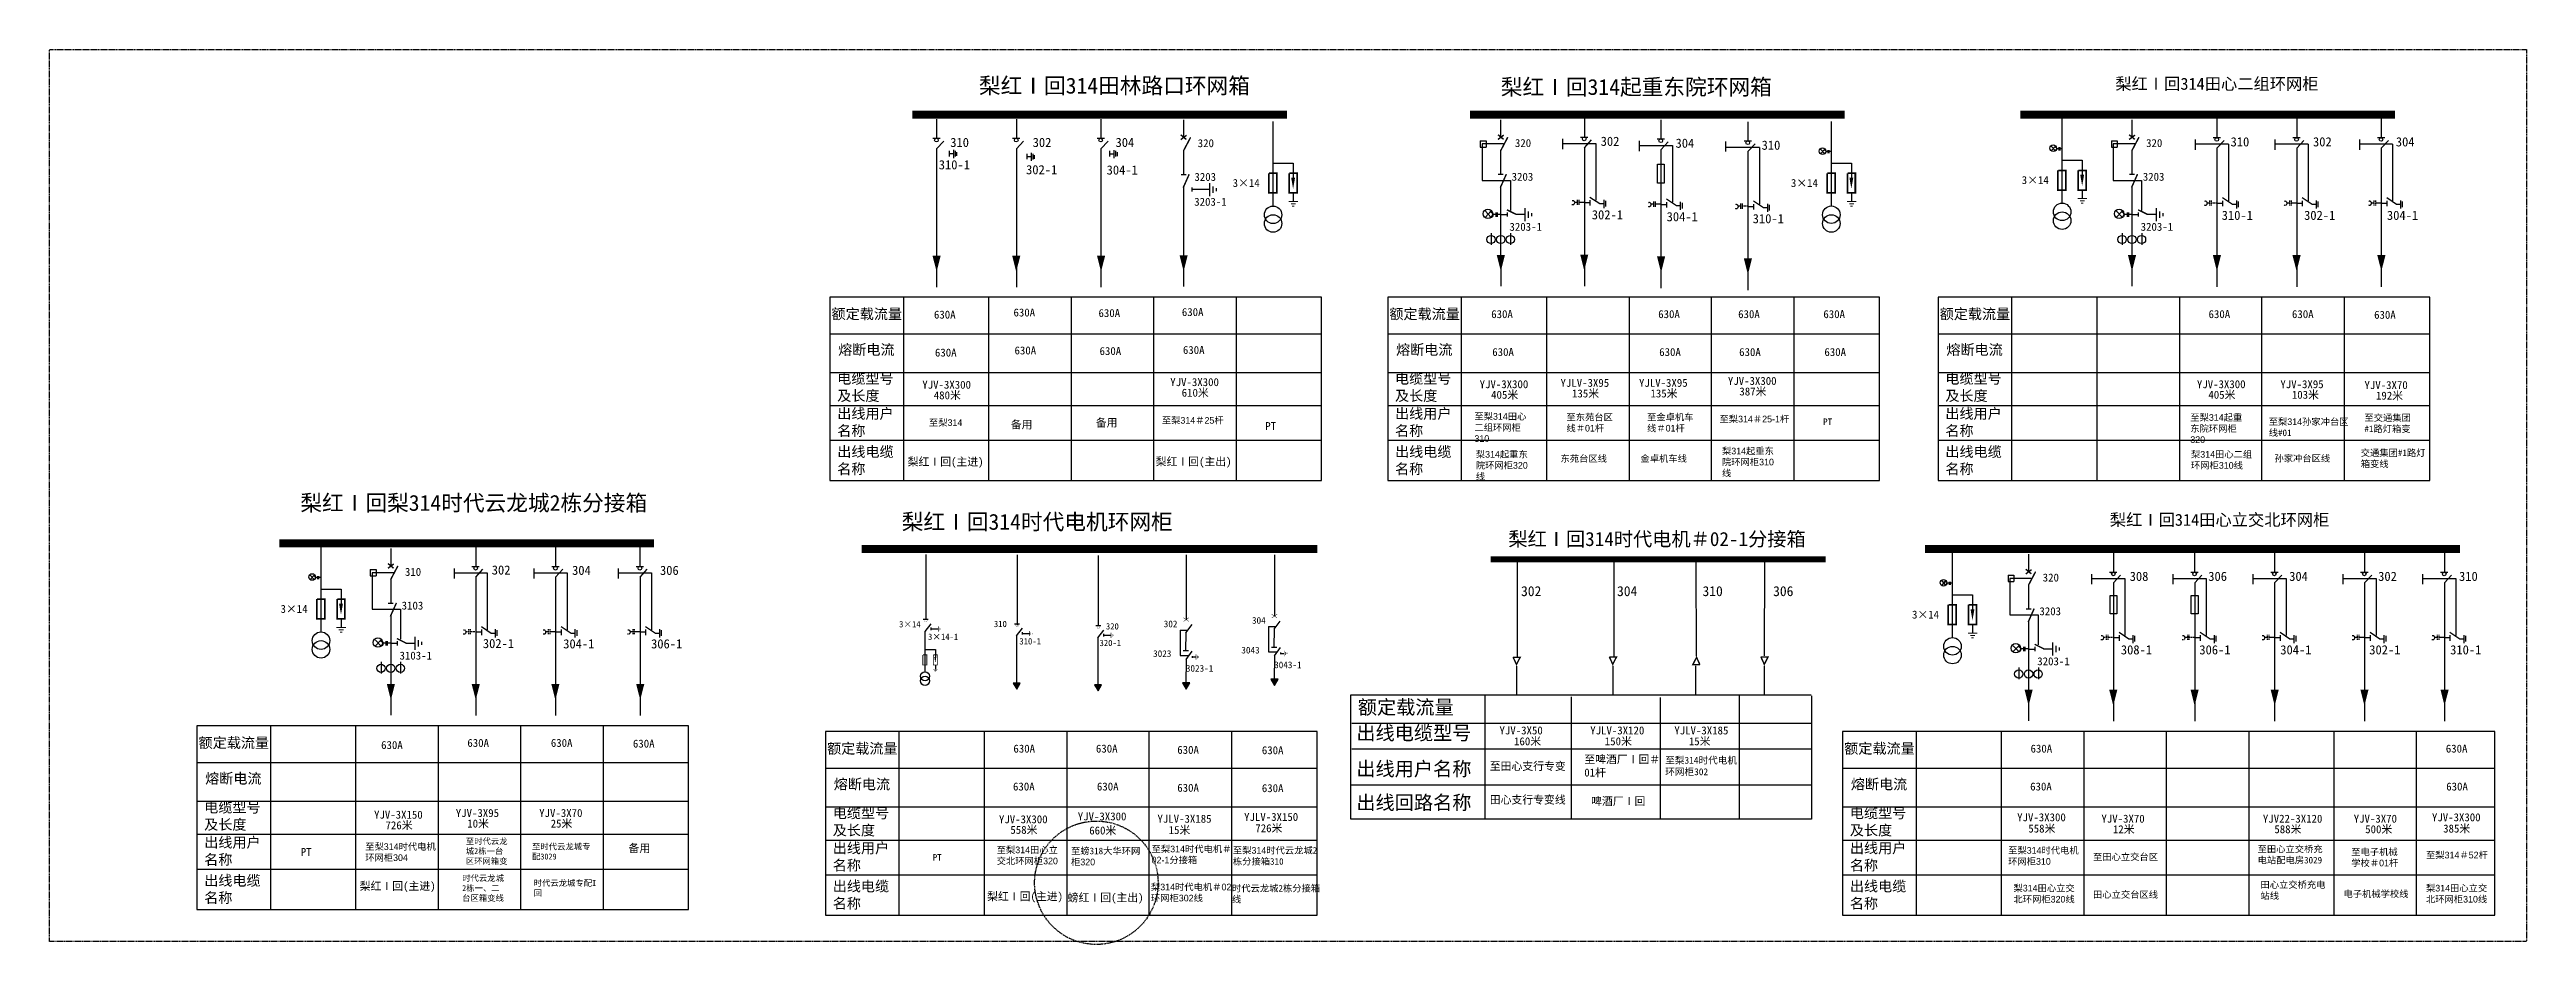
# Model space of a CAD drawing. Extents: x -1762 to -1139, y -1748 to -1523.
import ezdxf

# ---------------------------------------------------------------- set-up
doc = ezdxf.new("R2010")
doc.units = 0
doc.header["$LTSCALE"] = 0.774411
for name, pattern in [('CENTER', [50.8, 31.75, -6.35, 6.35, -6.35]), ('DASHED', [0.45, 0.3, -0.15]), ('HIDDEN', [0.375, 0.25, -0.125])]:
    doc.linetypes.add(name, pattern=pattern)
doc.layers.get('0').update_dxf_attribs({"linetype": 'CONTINUOUS'})
for name, color, linetype in [('1', 7, 'CONTINUOUS'), ('2', 7, 'CONTINUOUS'), ('F11', 7, 'CONTINUOUS')]:
    doc.layers.add(name, color=color, linetype=linetype)
doc.styles.add('HZ', font='')
doc.styles.get("Standard").update_dxf_attribs({"font": '', "height": 2.5})
doc.styles.add('STYLE1', font='txt.shx', dxfattribs={"height": 2.6})
doc.styles.add('字体', font='', dxfattribs={"height": 2.5})
doc.styles.get('HZ').set_extended_font_data('SimSun')
doc.styles.get('Standard').set_extended_font_data('SimSun')
doc.styles.get('字体').set_extended_font_data('楷体_GB2312')

msp = doc.modelspace()

# ---------------------------------------------------------------- texts
at = {"style": 'HZ'}
for s, height, p in [('梨红Ⅰ回314田心二组环网柜', 3, (-1242.41, -1532.76)), ('梨红Ⅰ回314时代电机＃02-1分接箱', 3.5392, (-1395.1, -1647.57)), ('梨红Ⅰ回314田心立交北环网柜', 3, (-1243.8, -1642.47)), ('额定载流量', 3.539, (-1432.99, -1689.89)), ('出线电缆型号', 3.539, (-1433.36, -1696.37)), ('出线用户名称', 3.539, (-1433.36, -1705.4)), ('出线回路名称', 3.539, (-1433.36, -1713.89))]:
    msp.add_text(s, height=height, dxfattribs=at).set_placement(p)
for s, p in [('320', (-1473.26, -1547.21)), ('320', (-1393.46, -1547.17)), ('320', (-1234.67, -1547.17)), ('3203', (-1474.09, -1555.69)), ('3×14', (-1464.47, -1557.22)), ('3203', (-1394.29, -1555.66)), ('3×14', (-1324.03, -1557.22)), ('3×14', (-1265.96, -1556.49)), ('3203', (-1235.5, -1555.66)), ('3203-1', (-1474.14, -1561.95)), ('3203-1', (-1394.83, -1568.25)), ('3203-1', (-1236.04, -1568.25)), ('630A', (-1539.62, -1590.34)), ('630A', (-1519.61, -1589.81)), ('630A', (-1498.22, -1589.95)), ('630A', (-1477.25, -1589.7)), ('630A', (-1399.42, -1590.22)), ('630A', (-1357.41, -1590.22)), ('630A', (-1337.3, -1590.22)), ('630A', (-1315.86, -1590.22)), ('630A', (-1218.96, -1590.22)), ('630A', (-1197.97, -1590.22)), ('630A', (-1177.31, -1590.39)), ('630A', (-1539.37, -1599.89)), ('630A', (-1519.35, -1599.36)), ('630A', (-1497.96, -1599.5)), ('630A', (-1476.99, -1599.24)), ('630A', (-1399.16, -1599.76)), ('630A', (-1357.16, -1599.76)), ('630A', (-1337.05, -1599.76)), ('630A', (-1315.6, -1599.76)), ('YJV-3X300', (-1542.55, -1607.98)), ('YJV-3X300', (-1480.17, -1607.33)), ('YJV-3X300', (-1402.34, -1607.85)), ('YJLV-3X95', (-1381.99, -1607.51)), ('YJLV-3X95', (-1362.25, -1607.51)), ('YJV-3X300', (-1339.88, -1607.02)), ('387米', (-1336.99, -1609.68)), ('YJV-3X300', (-1221.89, -1607.85)), ('YJV-3X95', (-1200.89, -1607.85)), ('YJV-3X70', (-1179.73, -1608.07)), ('480米', (-1539.66, -1610.64)), ('610米', (-1477.29, -1609.99)), ('405米', (-1399.45, -1610.51)), ('135米', (-1379.1, -1610.18)), ('135米', (-1359.36, -1610.18)), ('405米', (-1219, -1610.51)), ('103米', (-1198, -1610.51)), ('192米', (-1176.84, -1610.73)), ('备用', (-1520.3, -1618.02)), ('备用', (-1498.9, -1617.53)), ('PT', (-1456.27, -1618.39)), ('梨红Ⅰ回(主进)', (-1546.23, -1627.36)), ('梨红Ⅰ回(主出)', (-1483.84, -1627.32)), ('310', (-1672.71, -1655.07)), ('320', (-1260.68, -1656.5)), ('3×14', (-1704, -1664.39)), ('3103', (-1673.53, -1663.55)), ('3203', (-1261.51, -1664.98)), ('3×14', (-1293.56, -1665.82)), ('3103-1', (-1674.07, -1676.14)), ('3203-1', (-1262.05, -1677.57)), ('YJV-3X50', (-1397.34, -1694.97)), ('YJLV-3X120', (-1374.51, -1694.97)), ('YJLV-3X185', (-1353.36, -1694.97)), ('630A', (-1678.7, -1698.64)), ('630A', (-1657, -1698.11)), ('630A', (-1636, -1698.11)), ('630A', (-1615.35, -1698.28)), ('630A', (-1519.63, -1699.54)), ('630A', (-1519.63, -1699.54)), ('630A', (-1498.87, -1699.54)), ('630A', (-1478.4, -1699.85)), ('630A', (-1457.13, -1699.95)), ('160米', (-1393.68, -1697.7)), ('150米', (-1370.85, -1697.7)), ('15米', (-1349.71, -1697.7)), ('630A', (-1263.74, -1699.54)), ('630A', (-1263.74, -1699.54)), ('630A', (-1159.27, -1699.54)), ('630A', (-1519.73, -1709.08)), ('630A', (-1498.62, -1709.08)), ('630A', (-1263.84, -1709.08)), ('630A', (-1159.16, -1709.08)), ('630A', (-1478.4, -1709.4)), ('630A', (-1457.13, -1709.49)), ('YJV-3X150', (-1680.48, -1716.17)), ('726米', (-1677.59, -1718.83)), ('YJV-3X95', (-1659.92, -1715.74)), ('10米', (-1657.03, -1718.4)), ('YJV-3X70', (-1638.93, -1715.74)), ('25米', (-1636.04, -1718.4)), ('YJV-3X300', (-1523.27, -1717.32)), ('558米', (-1520.39, -1719.98)), ('YJV-3X300', (-1503.44, -1716.59)), ('660米', (-1500.55, -1720.14)), ('YJLV-3X185', (-1483.39, -1717.19)), ('15米', (-1480.57, -1720.03)), ('YJLV-3X150', (-1461.59, -1716.73)), ('726米', (-1458.77, -1719.57)), ('YJV-3X300', (-1267.11, -1716.82)), ('558米', (-1264.3, -1719.66)), ('YJV-3X70', (-1245.91, -1717.17)), ('12米', (-1243.02, -1719.83)), ('YJV22-3X120', (-1205.29, -1717.17)), ('588米', (-1202.4, -1719.83)), ('YJV-3X70', (-1182.44, -1717.17)), ('500米', (-1179.55, -1719.83)), ('YJV-3X300', (-1162.76, -1716.82)), ('385米', (-1159.94, -1719.66)), ('PT', (-1698.92, -1725.55)), ('备用', (-1616.46, -1724.6)), ('梨红Ⅰ回(主进)', (-1684.08, -1734.12)), ('梨红Ⅰ回(主进)', (-1526.24, -1736.72)), ('螃红Ⅰ回(主出)', (-1505.97, -1737.02))]:
    msp.add_text(s, height=2).set_placement(p)
at = {"linetype": 'Continuous'}
for s, p in [('302', (-1391.92, -1660.17)), ('304', (-1367.77, -1660.17)), ('310', (-1346.27, -1660.17)), ('306', (-1328.5, -1660.17))]:
    msp.add_text(s, height=2.5, dxfattribs=at).set_placement(p)
at = {"color": 0}
for s, height, p in [('3×14', 1.594, (-1548.39, -1668.04)), ('3×14-1', 1.594, (-1541.11, -1671.2)), ('310', 1.594, (-1524.53, -1667.97)), ('320', 1.594, (-1496.36, -1668.57)), ('302', 1.69, (-1481.81, -1668.01)), ('304', 1.69, (-1459.61, -1667.13)), ('310-1', 1.594, (-1518.13, -1672.34)), ('320-1', 1.594, (-1497.96, -1672.75)), ('3023', 1.69, (-1484.48, -1675.49)), ('3043', 1.69, (-1462.28, -1674.61)), ('3023-1', 1.69, (-1476.24, -1679.19)), ('3043-1', 1.69, (-1454.03, -1678.31))]:
    msp.add_text(s, height=height, dxfattribs=at).set_placement(p)
at = {"linetype": 'DASHED', "attachment_point": 1, "style": 'STYLE1'}
for s, insert, char_height, width in [('{\\fSimSun|b0|i0|c134|p2;梨红Ⅰ回314田林路口环网箱}', (-1528.3, -1529.73), 4, 136.8559), ('{\\fSimSun|b0|i0|c134|p2;梨红Ⅰ回314起重东院环网箱}', (-1397.01, -1530.06), 4, 136.8559), ('{\\f\uffbfﾬￌﾣﾤ_GB2312|b0|i0|c134|p49;额定载流量}', (-1565.38, -1587.87), 2.6, 28.7366), ('{\\f\uffbfﾬￌﾣﾤ_GB2312|b0|i0|c134|p49;额定载流量}', (-1425.04, -1587.87), 2.6, 28.7366), ('{\\f\uffbfﾬￌﾣﾤ_GB2312|b0|i0|c134|p49;额定载流量}', (-1286.59, -1587.87), 2.6, 28.7366), ('{\\f\uffbfﾬￌﾣﾤ_GB2312|b0|i0|c134|p49;熔断电流}', (-1563.71, -1596.86), 2.6, 28.7366), ('{\\f\uffbfﾬￌﾣﾤ_GB2312|b0|i0|c134|p49;熔断电流}', (-1423.37, -1596.86), 2.6, 28.7366), ('{\\f\uffbfﾬￌﾣﾤ_GB2312|b0|i0|c134|p49;熔断电流}', (-1284.92, -1596.86), 2.6, 28.7366), ('{\\f\uffbfﾬￌﾣﾤ_GB2312|b0|i0|c134|p49;电缆型号及长度}', (-1563.95, -1604.12), 2.6, 14.4991), ('{\\f\uffbfﾬￌﾣﾤ_GB2312|b0|i0|c134|p49;电缆型号及长度}', (-1423.62, -1604.12), 2.6, 14.4991), ('{\\f\uffbfﾬￌﾣﾤ_GB2312|b0|i0|c134|p49;电缆型号及长度}', (-1285.17, -1604.12), 2.6, 14.4991), ('{\\f\uffbfﾬￌﾣﾤ_GB2312|b0|i0|c134|p49;出线用户名称}', (-1563.95, -1612.93), 2.6, 14.4991), ('{\\f\uffbfﾬￌﾣﾤ_GB2312|b0|i0|c134|p49;出线用户名称}', (-1423.62, -1612.93), 2.6, 14.4991), ('{\\f\uffbfﾬￌﾣﾤ_GB2312|b0|i0|c134|p49;至梨314田心二组环网柜310}', (-1403.65, -1614.13), 1.6688, 15.0737), ('{\\f\uffbfﾬￌﾣﾤ_GB2312|b0|i0|c134|p49;出线用户名称}', (-1285.17, -1612.93), 2.6, 14.4991), ('{\\fSimSun|b0|i0|c134|p2;至梨\\f\uffbfﾬￌﾣﾤ_GB2312|b0|i0|c134|p49;314}', (-1540.87, -1615.69), 1.6688, 17.6953), ('{\\f\uffbfﾬￌﾣﾤ_GB2312|b0|i0|c134|p49;至梨314＃25杆}', (-1482.29, -1615.11), 1.6688, 17.6953), ('{\\f\uffbfﾬￌﾣﾤ_GB2312|b0|i0|c134|p49;至东苑台区线＃01杆}', (-1380.5, -1614.31), 1.6688, 12.6924), ('{\\f\uffbfﾬￌﾣﾤ_GB2312|b0|i0|c134|p49;至金卓机车线＃01杆}', (-1360.22, -1614.31), 1.6688, 12.6924), ('{\\f\uffbfﾬￌﾣﾤ_GB2312|b0|i0|c134|p49;至梨314＃25-1杆}', (-1341.99, -1614.79), 1.6688, 17.6953), ('{\\fSimSun|b0|i0|c134|p2;PT}', (-1315.93, -1615.47), 1.6688, 17.6953), ('{\\f\uffbfﾬￌﾣﾤ_GB2312|b0|i0|c134|p49;至梨314起重东院环网柜320}', (-1223.55, -1614.39), 1.6688, 15.2426), ('{\\fSimSun|b0|i0|c134|p2;至梨\\f\uffbfﾬￌﾣﾤ_GB2312|b0|i0|c134|p49;314\\fSimSun|b0|i0|c134|p2;孙家冲台区线#01}', (-1203.82, -1615.46), 1.6688, 20.3514), ('{\\fSimSun|b0|i0|c134|p2;至交通集团\\P#1路灯箱变\\fKaiTi_GB2312|b0|i0|c134|p49;}', (-1179.74, -1614.46), 1.6688, 20.3514), ('{\\f\uffbfﾬￌﾣﾤ_GB2312|b0|i0|c134|p49;出线电缆名称}', (-1563.95, -1622.53), 2.6, 14.4991), ('{\\f\uffbfﾬￌﾣﾤ_GB2312|b0|i0|c134|p49;出线电缆名称}', (-1423.62, -1622.53), 2.6, 14.4991), ('{\\f\uffbfﾬￌﾣﾤ_GB2312|b0|i0|c134|p49;梨314起重东院环网柜320线}', (-1403.3, -1623.66), 1.6688, 14.6647), ('{\\f\uffbfﾬￌﾣﾤ_GB2312|b0|i0|c134|p49;东苑台区线}', (-1381.99, -1624.73), 1.6688, 14.6647), ('{\\f\uffbfﾬￌﾣﾤ_GB2312|b0|i0|c134|p49;金卓机车线}', (-1361.88, -1624.73), 1.6688, 14.6647), ('{\\f\uffbfﾬￌﾣﾤ_GB2312|b0|i0|c134|p49;梨314起重东院环网柜310线}', (-1341.37, -1622.83), 1.6688, 14.6647), ('{\\f\uffbfﾬￌﾣﾤ_GB2312|b0|i0|c134|p49;出线电缆名称}', (-1285.17, -1622.53), 2.6, 14.4991), ('{\\f\uffbfﾬￌﾣﾤ_GB2312|b0|i0|c134|p49;梨314田心二组环网柜310线}', (-1223.38, -1623.66), 1.6688, 15.6913), ('{\\f\uffbfﾬￌﾣﾤ_GB2312|b0|i0|c134|p49;孙家冲台区线}', (-1202.38, -1624.68), 1.6688, 15.6913), ('{\\fSimSun|b0|i0|c134|p2;交通集团#1路灯\\P箱变线}', (-1180.67, -1623.29), 1.6688, 20.3514), ('{\\fSimSun|b0|i0|c134|p2;梨红Ⅰ回314时代电机环网柜}', (-1547.72, -1639.47), 4, 136.8559), ('{\\f\uffbfﾬￌﾣﾤ_GB2312|b0|i0|c134|p49;额定载流量}', (-1724.62, -1695.77), 2.6, 28.7366), ('{\\f\uffbfﾬￌﾣﾤ_GB2312|b0|i0|c134|p49;额定载流量}', (-1566.5, -1697.2), 2.6, 28.7366), ('{\\f\uffbfﾬￌﾣﾤ_GB2312|b0|i0|c134|p49;额定载流量}', (-1310.61, -1697.2), 2.6, 28.7366), ('{\\f\uffbfﾬￌﾣﾤ_GB2312|b0|i0|c134|p49;熔断电流}', (-1722.96, -1704.75), 2.6, 28.7366), ('{\\f\uffbfﾬￌﾣﾤ_GB2312|b0|i0|c134|p49;熔断电流}', (-1564.83, -1706.19), 2.6, 28.7366), ('{\\f\uffbfﾬￌﾣﾤ_GB2312|b0|i0|c134|p49;熔断电流}', (-1308.94, -1706.19), 2.6, 28.7366), ('{\\f\uffbfﾬￌﾣﾤ_GB2312|b0|i0|c134|p49;电缆型号及长度}', (-1723.2, -1712.01), 2.6, 14.4991), ('{\\f\uffbfﾬￌﾣﾤ_GB2312|b0|i0|c134|p49;电缆型号及长度}', (-1565.08, -1713.44), 2.6, 14.4991), ('{\\f\uffbfﾬￌﾣﾤ_GB2312|b0|i0|c134|p49;电缆型号及长度}', (-1309.19, -1713.44), 2.6, 14.4991), ('{\\f\uffbfﾬￌﾣﾤ_GB2312|b0|i0|c134|p49;出线用户名称}', (-1723.2, -1720.83), 2.6, 14.4991), ('{\\fSimSun|b0|i0|c134|p2;至梨\\f\uffbfﾬￌﾣﾤ_GB2312|b0|i0|c134|p49;314\\fSimSun|b0|i0|c134|p2;时代电机环网柜\\f\uffbfﾬￌﾣﾤ_GB2312|b0|i0|c134|p49;304}', (-1682.7, -1722.37), 1.66884, 17.8983), ('{\\f\uffbfﾬￌﾣﾤ_GB2312|b0|i0|c134|p49;出线用户名称}', (-1565.08, -1722.26), 2.6, 14.4991), ('{\\fSimSun|b0|i0|c134|p2;PT}', (-1539.93, -1725.1), 1.6688, 17.6953), ('{\\f\uffbfﾬￌﾣﾤ_GB2312|b0|i0|c134|p49;至梨314田心立交北环网柜320}', (-1523.84, -1723.19), 1.6688, 16.6423), ('{\\fSimSun|b0|i0|c134|p2;至螃318大华环网柜\\f\uffbfﾬￌﾣﾤ_GB2312|b0|i0|c134|p49;320}', (-1505.13, -1723.45), 1.6688, 17.4179), ('{\\f\uffbfﾬￌﾣﾤ_GB2312|b0|i0|c134|p49;至梨314时代电机＃02-1分接箱}', (-1484.86, -1722.97), 1.6688, 22.2944), ('{\\fSimSun|b0|i0|c134|p2;至梨\\f\uffbfﾬￌﾣﾤ_GB2312|b0|i0|c134|p49;314\\fSimSun|b0|i0|c134|p2;时代云龙城2栋分接箱310}', (-1464.41, -1723.31), 1.6688, 22.2944), ('{\\f\uffbfﾬￌﾣﾤ_GB2312|b0|i0|c134|p49;出线用户名称}', (-1309.19, -1722.26), 2.6, 14.4991), ('{\\fSimSun|b0|i0|c134|p2;至梨\\f\uffbfﾬￌﾣﾤ_GB2312|b0|i0|c134|p49;314\\fSimSun|b0|i0|c134|p2;时代电机环网柜\\f\uffbfﾬￌﾣﾤ_GB2312|b0|i0|c134|p49;310}', (-1269.38, -1723.32), 1.66884, 17.8983), ('{\\f\uffbfﾬￌﾣﾤ_GB2312|b0|i0|c134|p49;至田心立交台区}', (-1248.02, -1724.95), 1.6688, 17.6953), ('{\\fSimSun|b0|i0|c134|p2;至\\C7;田心立交桥充电站配电房3029}', (-1206.61, -1722.99), 1.6688, 18.2565), ('{\\f\uffbfﾬￌﾣﾤ_GB2312|b0|i0|c134|p49;至电子机械学校＃01杆}', (-1183.06, -1723.7), 1.6688, 12.8618), ('{\\f\uffbfﾬￌﾣﾤ_GB2312|b0|i0|c134|p49;至梨314＃52杆}', (-1164.25, -1724.5), 1.6688, 17.1686), ('{\\f\uffbfﾬￌﾣﾤ_GB2312|b0|i0|c134|p49;出线电缆名称}', (-1723.2, -1730.43), 2.6, 14.4991), ('{\\f\uffbfﾬￌﾣﾤ_GB2312|b0|i0|c134|p49;出线电缆名称}', (-1565.08, -1731.86), 2.6, 14.4991), ('{\\f\uffbfﾬￌﾣﾤ_GB2312|b0|i0|c134|p49;梨314时代电机＃02环网柜302线}', (-1485.03, -1732.53), 1.6688, 20.5506), ('{\\f\uffbfﾬￌﾣﾤ_GB2312|b0|i0|c134|p49;出线电缆名称}', (-1309.19, -1731.86), 2.6, 14.4991), ('{\\fSimSun|b0|i0|c134|p2;\\C7;田心立交桥充电站线}', (-1205.9, -1731.96), 1.6688, 18.2565), ('{\\fSimSun|b0|i0|c134|p2;时代云龙城2栋分接箱线}', (-1464.63, -1732.85), 1.6688, 22.2944), ('{\\f\uffbfﾬￌﾣﾤ_GB2312|b0|i0|c134|p49;梨314田心立交北环网柜320线}', (-1268.03, -1732.82), 1.6688, 15.7866), ('{\\f\uffbfﾬￌﾣﾤ_GB2312|b0|i0|c134|p49;田心立交台区线}', (-1248.02, -1734.44), 1.6688, 17.6953), ('{\\f\uffbfﾬￌﾣﾤ_GB2312|b0|i0|c134|p49;电子机械学校线}', (-1185.01, -1734.27), 1.6688, 18.6093), ('{\\f\uffbfﾬￌﾣﾤ_GB2312|b0|i0|c134|p49;梨314田心立交北环网柜310线}', (-1164.26, -1732.82), 1.6688, 15.7866)]:
    msp.add_mtext(s, dxfattribs=dict(at, insert=insert, char_height=char_height, width=width))
at = {"attachment_point": 1, "style": '字体'}
for s, insert, char_height, width in [('{\\fSimSun|b0|i0|c134|p2;梨红Ⅰ回梨}314{\\fSimSun|b0|i0|c134|p2;时代云龙城2栋分接箱}', (-1699.02, -1634.71), 4, 99.1621), ('{\\fSimSun|b0|i0|c134|p2;至时代云龙城2栋一台区环网箱变}', (-1657.39, -1721.09), 1.5, 11.2415), ('{\\fSimSun|b0|i0|c134|p2;至时代云龙城专配3029}', (-1640.74, -1722.44), 1.5, 16.5627), ('{\\fSimSun|b0|i0|c134|p2;时代云龙城2栋一、二台区箱变线}', (-1658.31, -1730.39), 1.5, 11.2415), ('{\\fSimSun|b0|i0|c134|p2;时代云龙城专配I回}', (-1640.32, -1731.61), 1.5, 16.5627)]:
    msp.add_mtext(s, dxfattribs=dict(at, insert=insert, char_height=char_height, width=width))
at = {"linetype": 'Continuous', "attachment_point": 1, "style": '字体'}
for s, insert, char_height, width in [('至啤酒厂Ⅰ回＃01杆', (-1376.01, -1700.23), 2, 19.8387), ('{\\fSimSun|b0|i0|c134|p2;至梨}314{\\fSimSun|b0|i0|c134|p2;时代电机环网柜}302', (-1355.64, -1700.62), 1.729, 19.4074), ('至田心支行专变', (-1399.78, -1701.95), 2, 19.8387), ('田心支行专变线', (-1399.78, -1710.4), 2, 19.8387), ('啤酒厂Ⅰ回', (-1374.29, -1710.77), 2, 19.8387)]:
    msp.add_mtext(s, dxfattribs=dict(at, insert=insert, char_height=char_height, width=width))
at = {"layer": 'F11', "lineweight": -3, "char_height": 2.3079, "width": 19.4417, "attachment_point": 1}
for s, insert in [('\\pl2.30793;310', (-1537.83, -1544.86)), ('\\pl2.30793;302', (-1517.09, -1544.86)), ('\\pl2.30793;304', (-1496.25, -1544.86)), ('\\pl2.30793;302', (-1374.19, -1544.57)), ('\\pl2.30793;304', (-1355.36, -1545.05)), ('\\pl2.30793;310', (-1215.73, -1544.71)), ('\\pl2.30793;302', (-1194.99, -1544.71)), ('\\pl2.30793;304', (-1174.15, -1544.71)), ('\\pl2.30793;310-1', (-1540.72, -1550.48)), ('\\pl2.30793;310', (-1333.71, -1545.55)), ('\\pl2.30793;302-1', (-1518.75, -1551.72)), ('\\pl2.30793;304-1', (-1498.49, -1551.79)), ('\\pl2.30793;302-1', (-1376.43, -1563.06)), ('\\pl2.30793;304-1', (-1357.6, -1563.54)), ('\\pl2.30793;310-1', (-1335.95, -1564.04)), ('\\pl2.30793;310-1', (-1217.96, -1563.2)), ('\\pl2.30793;302-1', (-1197.23, -1563.2)), ('\\pl2.30793;304-1', (-1176.39, -1563.2)), ('\\pl2.30793;302', (-1653.17, -1652.45)), ('\\pl2.30793;304', (-1632.96, -1652.53)), ('\\pl2.308;306', (-1610.85, -1652.53)), ('\\pl2.30793;308', (-1241.1, -1654.04)), ('\\pl2.30793;306', (-1221.34, -1654.04)), ('\\pl2.30793;304', (-1200.98, -1654.04)), ('\\pl2.30793;302', (-1178.6, -1654.04)), ('\\pl2.30793;310', (-1158.25, -1654.04)), ('\\pl2.30793;302-1', (-1655.41, -1670.94)), ('\\pl2.30793;304-1', (-1635.2, -1671.02)), ('\\pl2.308;306-1', (-1613.09, -1671.02)), ('\\pl2.30793;308-1', (-1243.33, -1672.53)), ('\\pl2.30793;306-1', (-1223.58, -1672.53)), ('\\pl2.30793;304-1', (-1203.22, -1672.53)), ('\\pl2.30793;302-1', (-1180.84, -1672.53)), ('\\pl2.30793;310-1', (-1160.48, -1672.53))]:
    msp.add_mtext(s, dxfattribs=dict(at, insert=insert))

# ---------------------------------------------------------------- blocks, each defined once
blk = doc.blocks.new('JD')
for points in [[(-2, 0.2), (-2, -0.2), (2, 0.2), (2, -0.2)], [(1, -1.2), (1, -0.8), (-1, -1.2), (-1, -0.8)], [(-0.5, -1.8), (-0.5, -2.2), (0.5, -1.8), (0.5, -2.2)]]:
    blk.add_trace(points)

# ---------------------------------------------------------------- hatches: boundary and pattern name
for color, points in [(0, [(-1518.78, -1683.56), (-1517.9, -1682.04), (-1519.65, -1682.04)]), (7, [(-1476.18, -1683.56), (-1475.25, -1681.95), (-1477.11, -1681.95)]), (7, [(-1453.97, -1682.68), (-1453.04, -1681.07), (-1454.9, -1681.07)]), (0, [(-1498.31, -1684.03), (-1497.44, -1682.51), (-1499.19, -1682.51)])]:
    msp.add_hatch(color=color).paths.add_polyline_path(points)

# ---------------------------------------------------------------- linework, layer by layer
for p, q in [((-1476.85, -1540.36), (-1476.85, -1544.78)), ((-1454.34, -1540.77), (-1454.34, -1562.12)), ((-1397.05, -1540.32), (-1397.05, -1544.74)), ((-1313.89, -1540.76), (-1313.89, -1562.11)), ((-1255.83, -1540.04), (-1255.83, -1561.38)), ((-1238.26, -1540.32), (-1238.26, -1544.74)), ((-1476.85, -1548.06), (-1476.85, -1554.01)), ((-1454.36, -1551.22), (-1449.26, -1551.22)), ((-1449.26, -1551.22), (-1449.26, -1554.95)), ((-1402.17, -1545.58), (-1400.73, -1545.58)), ((-1402.17, -1545.58), (-1402.17, -1547.18)), ((-1402.17, -1547.18), (-1400.73, -1547.18)), ((-1401.71, -1546.41), (-1401.71, -1555.57)), ((-1396.33, -1546.41), (-1401.71, -1546.41)), ((-1400.73, -1545.58), (-1400.73, -1547.18)), ((-1397.05, -1548.02), (-1397.05, -1553.97)), ((-1313.92, -1551.22), (-1308.82, -1551.22)), ((-1308.82, -1551.22), (-1308.82, -1554.94)), ((-1255.85, -1550.49), (-1250.75, -1550.49)), ((-1250.75, -1550.49), (-1250.75, -1554.22)), ((-1243.38, -1545.58), (-1243.38, -1547.18)), ((-1243.38, -1545.58), (-1241.94, -1545.58)), ((-1243.38, -1547.18), (-1241.94, -1547.18)), ((-1237.54, -1546.41), (-1242.92, -1546.41)), ((-1242.92, -1546.41), (-1242.92, -1555.57)), ((-1241.94, -1545.58), (-1241.94, -1547.18)), ((-1238.26, -1548.02), (-1238.26, -1553.97)), ((-1476.85, -1556.98), (-1476.85, -1574.55)), ((-1474.69, -1557.81), (-1470.27, -1557.81)), ((-1401.71, -1555.57), (-1394.61, -1555.57)), ((-1397.05, -1556.94), (-1397.05, -1574.51)), ((-1394.61, -1555.57), (-1394.61, -1563.12)), ((-1242.92, -1555.57), (-1235.82, -1555.57)), ((-1238.26, -1556.94), (-1238.26, -1574.51)), ((-1235.82, -1555.57), (-1235.82, -1563.12)), ((-1449.26, -1558.87), (-1449.26, -1560.79)), ((-1308.82, -1558.86), (-1308.82, -1560.78)), ((-1250.75, -1558.13), (-1250.75, -1560.06)), ((-1399.44, -1568.85), (-1399.44, -1571.77)), ((-1397.05, -1564.15), (-1395.39, -1564.15)), ((-1394.56, -1568.85), (-1394.56, -1571.77)), ((-1393.22, -1564.11), (-1390.96, -1564.11)), ((-1240.65, -1568.85), (-1240.65, -1571.77)), ((-1238.26, -1564.15), (-1236.6, -1564.15)), ((-1235.77, -1568.85), (-1235.77, -1571.77)), ((-1234.43, -1564.11), (-1232.17, -1564.11)), ((-1476.84, -1576.9), (-1476.84, -1582.25)), ((-1397.04, -1576.87), (-1397.04, -1582.21)), ((-1238.25, -1576.87), (-1238.25, -1582.21)), ((-1693.86, -1647.93), (-1693.86, -1669.28)), ((-1676.29, -1648.21), (-1676.29, -1652.64)), ((-1541.65, -1649.7), (-1541.65, -1665.99)), ((-1518.7, -1649.76), (-1518.7, -1667.48)), ((-1498.28, -1649.94), (-1498.28, -1667.66)), ((-1476.16, -1649.76), (-1476.16, -1666.09)), ((-1453.96, -1649.76), (-1453.96, -1665.21)), ((-1392.93, -1651.12), (-1392.93, -1675.56)), ((-1368.56, -1651.27), (-1368.56, -1675.44)), ((-1347.94, -1651.27), (-1347.84, -1675.32)), ((-1330.71, -1651.27), (-1330.76, -1675.2)), ((-1283.42, -1649.36), (-1283.42, -1670.71)), ((-1264.27, -1649.64), (-1264.27, -1654.07)), ((-1681.42, -1653.47), (-1681.42, -1655.07)), ((-1681.42, -1653.47), (-1679.98, -1653.47)), ((-1681.42, -1655.07), (-1679.98, -1655.07)), ((-1675.57, -1654.3), (-1680.96, -1654.3)), ((-1680.96, -1654.3), (-1680.96, -1663.46)), ((-1679.98, -1653.47), (-1679.98, -1655.07)), ((-1676.29, -1655.91), (-1676.29, -1661.86)), ((-1269.39, -1654.9), (-1269.39, -1656.5)), ((-1269.39, -1654.9), (-1267.95, -1654.9)), ((-1269.39, -1656.5), (-1267.95, -1656.5)), ((-1263.55, -1655.74), (-1268.93, -1655.74)), ((-1268.93, -1655.74), (-1268.93, -1664.89)), ((-1267.95, -1654.9), (-1267.95, -1656.5)), ((-1264.27, -1657.34), (-1264.27, -1663.29)), ((-1693.89, -1658.39), (-1688.79, -1658.39)), ((-1688.79, -1658.39), (-1688.79, -1662.11)), ((-1680.96, -1663.46), (-1673.86, -1663.46)), ((-1673.86, -1663.46), (-1673.86, -1671.02)), ((-1283.44, -1659.82), (-1278.35, -1659.82)), ((-1278.35, -1659.82), (-1278.35, -1663.55)), ((-1688.79, -1666.03), (-1688.79, -1667.95)), ((-1676.29, -1664.84), (-1676.29, -1682.4)), ((-1477.69, -1668.71), (-1475.74, -1668.71)), ((-1477.67, -1668.72), (-1477.67, -1675.1)), ((-1476.24, -1669.4), (-1476.3, -1673.82)), ((-1455.48, -1667.83), (-1453.53, -1667.83)), ((-1455.46, -1667.84), (-1455.46, -1674.22)), ((-1454.03, -1668.52), (-1454.09, -1672.94)), ((-1278.35, -1667.46), (-1278.35, -1669.39)), ((-1268.93, -1664.89), (-1261.83, -1664.89)), ((-1264.27, -1666.27), (-1264.27, -1683.83)), ((-1261.83, -1664.89), (-1261.83, -1672.45)), ((-1676.29, -1672.05), (-1674.63, -1672.05)), ((-1672.46, -1672), (-1670.2, -1672)), ((-1477.67, -1675.1), (-1475.46, -1675.09)), ((-1476.9, -1673.86), (-1475.55, -1673.86)), ((-1474.66, -1675.45), (-1473.72, -1675.45)), ((-1455.46, -1674.22), (-1453.25, -1674.21)), ((-1454.69, -1672.98), (-1453.35, -1672.98)), ((-1452.45, -1674.57), (-1451.51, -1674.57)), ((-1264.27, -1673.48), (-1262.61, -1673.48)), ((-1260.44, -1673.43), (-1258.18, -1673.43)), ((-1678.68, -1676.74), (-1678.68, -1679.67)), ((-1673.8, -1676.74), (-1673.8, -1679.67)), ((-1266.66, -1678.17), (-1266.66, -1681.1)), ((-1261.78, -1678.17), (-1261.78, -1681.1)), ((-1676.28, -1684.76), (-1676.28, -1690.11)), ((-1434.76, -1684.97), (-1318.89, -1684.97)), ((-1434.76, -1716.32), (-1434.76, -1684.97)), ((-1401.03, -1684.97), (-1401.03, -1716.29)), ((-1379.34, -1685.51), (-1379.34, -1716.29)), ((-1356.95, -1685.71), (-1356.95, -1716.33)), ((-1337.05, -1685.24), (-1337.05, -1716.33)), ((-1318.84, -1685.24), (-1318.84, -1716.32)), ((-1264.26, -1686.19), (-1264.26, -1691.54)), ((-1434.53, -1692.1), (-1318.89, -1692.1)), ((-1434.53, -1698.6), (-1318.89, -1698.6)), ((-1318.89, -1707.72), (-1434.76, -1707.72)), ((-1318.84, -1716.32), (-1434.76, -1716.32))]:
    msp.add_line(p, q)
at = {"linetype": 'Continuous'}
for p, q in [((-1315.57, -1547.76), (-1316.54, -1548.8)), ((-1316.54, -1547.76), (-1315.57, -1548.8)), ((-1258.47, -1547.03), (-1257.51, -1548.07)), ((-1257.51, -1547.03), (-1258.47, -1548.07)), ((-1400.88, -1563.33), (-1399.5, -1564.82)), ((-1399.5, -1563.33), (-1400.88, -1564.82)), ((-1240.71, -1563.33), (-1242.09, -1564.82)), ((-1242.09, -1563.33), (-1240.71, -1564.82)), ((-1536.83, -1584.93), (-1565.79, -1584.93)), ((-1565.79, -1584.93), (-1565.79, -1631.1)), ((-1442.12, -1584.93), (-1536.83, -1584.93)), ((-1442.11, -1631.1), (-1442.12, -1584.93)), ((-1425.45, -1584.93), (-1425.45, -1631.1)), ((-1396.5, -1584.93), (-1425.45, -1584.93)), ((-1301.78, -1584.93), (-1396.5, -1584.93)), ((-1301.77, -1631.1), (-1301.78, -1584.93)), ((-1258.04, -1584.93), (-1287, -1584.93)), ((-1287, -1584.93), (-1287, -1631.1)), ((-1163.33, -1584.93), (-1258.04, -1584.93)), ((-1163.32, -1631.1), (-1163.33, -1584.93)), ((-1565.79, -1631.1), (-1442.1, -1631.1)), ((-1425.45, -1631.1), (-1301.77, -1631.1)), ((-1287, -1631.1), (-1163.32, -1631.1)), ((-1696.51, -1654.93), (-1695.54, -1655.97)), ((-1695.54, -1654.93), (-1696.51, -1655.97)), ((-1286.07, -1656.36), (-1285.1, -1657.4)), ((-1285.1, -1656.36), (-1286.07, -1657.4)), ((-1678.74, -1671.23), (-1680.12, -1672.71)), ((-1680.12, -1671.23), (-1678.74, -1672.71)), ((-1266.72, -1672.66), (-1268.1, -1674.14)), ((-1268.1, -1672.66), (-1266.72, -1674.14)), ((-1696.08, -1692.82), (-1725.03, -1692.82)), ((-1725.03, -1692.82), (-1725.03, -1738.99)), ((-1601.36, -1692.82), (-1696.08, -1692.82)), ((-1601.36, -1738.99), (-1601.36, -1692.82)), ((-1566.91, -1694.25), (-1566.91, -1740.42)), ((-1537.96, -1694.25), (-1566.91, -1694.25)), ((-1443.24, -1694.25), (-1537.96, -1694.25)), ((-1443.23, -1740.42), (-1443.24, -1694.25)), ((-1282.07, -1694.25), (-1311.02, -1694.25)), ((-1311.02, -1694.25), (-1311.02, -1740.42)), ((-1146.97, -1694.25), (-1282.07, -1694.25)), ((-1187.34, -1740.42), (-1187.35, -1694.25)), ((-1166.64, -1740.42), (-1166.65, -1694.25)), ((-1146.9, -1740.42), (-1146.91, -1694.25)), ((-1725.03, -1738.99), (-1601.35, -1738.99)), ((-1566.91, -1740.42), (-1443.23, -1740.42)), ((-1311.02, -1740.42), (-1146.97, -1740.42))]:
    msp.add_line(p, q, dxfattribs=at)
at = {"linetype": 'ByBlock'}
for p, q in [((-1547.29, -1584.82), (-1547.29, -1631.1)), ((-1525.89, -1584.82), (-1525.89, -1631.1)), ((-1505.08, -1584.82), (-1505.08, -1631.1)), ((-1484.41, -1584.82), (-1484.41, -1631.1)), ((-1463.6, -1584.82), (-1463.6, -1631.1)), ((-1406.96, -1584.82), (-1406.96, -1631.1)), ((-1385.55, -1584.82), (-1385.55, -1631.1)), ((-1364.74, -1584.82), (-1364.74, -1631.1)), ((-1344.08, -1584.82), (-1344.08, -1631.1)), ((-1323.26, -1584.82), (-1323.26, -1631.1)), ((-1268.5, -1584.82), (-1268.5, -1631.1)), ((-1247.1, -1584.82), (-1247.1, -1631.1)), ((-1226.29, -1584.82), (-1226.29, -1631.1)), ((-1205.62, -1584.82), (-1205.62, -1631.1)), ((-1184.81, -1584.82), (-1184.81, -1631.1)), ((-1565.61, -1594.16), (-1442.12, -1594.16)), ((-1425.28, -1594.16), (-1301.78, -1594.16)), ((-1286.83, -1594.16), (-1163.33, -1594.16)), ((-1565.61, -1603.9), (-1442.11, -1603.9)), ((-1425.28, -1603.9), (-1301.78, -1603.9)), ((-1286.83, -1603.9), (-1163.32, -1603.9)), ((-1565.61, -1612.22), (-1442.11, -1612.22)), ((-1425.28, -1612.22), (-1301.78, -1612.22)), ((-1286.83, -1612.22), (-1163.32, -1612.22)), ((-1565.61, -1620.95), (-1442.11, -1620.95)), ((-1425.28, -1620.95), (-1301.77, -1620.95)), ((-1286.83, -1620.95), (-1163.32, -1620.95)), ((-1706.54, -1692.71), (-1706.54, -1738.99)), ((-1685.13, -1692.71), (-1685.13, -1738.99)), ((-1664.32, -1692.71), (-1664.32, -1738.99)), ((-1643.66, -1692.71), (-1643.66, -1738.99)), ((-1622.85, -1692.71), (-1622.85, -1738.99)), ((-1548.42, -1694.14), (-1548.42, -1740.42)), ((-1527.01, -1694.14), (-1527.01, -1740.42)), ((-1506.2, -1694.14), (-1506.2, -1740.42)), ((-1485.54, -1694.14), (-1485.54, -1740.42)), ((-1464.73, -1694.14), (-1464.73, -1740.42)), ((-1292.53, -1694.14), (-1292.53, -1740.42)), ((-1271.12, -1694.14), (-1271.12, -1740.42)), ((-1250.31, -1694.14), (-1250.31, -1740.42)), ((-1229.65, -1694.14), (-1229.65, -1740.42)), ((-1208.84, -1694.14), (-1208.84, -1740.42)), ((-1724.86, -1702.05), (-1601.36, -1702.05)), ((-1566.74, -1703.48), (-1443.24, -1703.48)), ((-1310.85, -1703.48), (-1146.91, -1703.48)), ((-1724.86, -1711.79), (-1601.36, -1711.79)), ((-1566.74, -1713.22), (-1443.24, -1713.22)), ((-1310.85, -1713.22), (-1146.91, -1713.22)), ((-1724.86, -1720.11), (-1601.36, -1720.11)), ((-1566.74, -1721.54), (-1443.24, -1721.54)), ((-1310.85, -1721.54), (-1146.9, -1721.54)), ((-1724.86, -1728.84), (-1601.36, -1728.84)), ((-1566.74, -1730.27), (-1443.23, -1730.27)), ((-1310.85, -1730.27), (-1146.9, -1730.27))]:
    msp.add_line(p, q, dxfattribs=at)
at = {"color": 0}
for p, q in [((-1542.31, -1665.99), (-1541.05, -1665.99)), ((-1541.89, -1669.05), (-1541.89, -1679.26)), ((-1540.38, -1668.08), (-1540.38, -1668.74)), ((-1540.37, -1668.41), (-1539.52, -1668.41)), ((-1539.44, -1668.44), (-1538.55, -1668.44)), ((-1519.33, -1667.12), (-1518.06, -1667.12)), ((-1517.4, -1669.21), (-1517.4, -1669.87)), ((-1517.38, -1669.55), (-1516.54, -1669.55)), ((-1516.46, -1669.57), (-1515.57, -1669.57)), ((-1498.87, -1667.59), (-1497.6, -1667.59)), ((-1496.94, -1669.68), (-1496.94, -1670.34)), ((-1541.9, -1673.64), (-1539.27, -1673.64)), ((-1539.27, -1673.64), (-1539.27, -1675.56)), ((-1518.83, -1670.2), (-1518.83, -1682.3)), ((-1498.37, -1670.67), (-1498.37, -1682.77)), ((-1496.92, -1670.02), (-1496.08, -1670.02)), ((-1496, -1670.02), (-1495.11, -1670.02)), ((-1476.18, -1676.08), (-1476.24, -1682.24)), ((-1453.97, -1675.2), (-1454.03, -1681.36)), ((-1539.27, -1677.58), (-1539.27, -1678.58))]:
    msp.add_line(p, q, dxfattribs=at)
at = {"linetype": 'CENTER'}
for p, q in [((-1393.07, -1677.77), (-1393.07, -1684.88)), ((-1368.85, -1677.72), (-1368.85, -1684.83)), ((-1348.02, -1677.72), (-1348.02, -1684.83)), ((-1330.72, -1677.72), (-1330.72, -1684.83))]:
    msp.add_line(p, q, dxfattribs=at)
at = {"color": 0, "linetype": 'DASHED'}
msp.add_lwpolyline([(-1762.12, -1522.64), (-1138.98, -1522.64), (-1138.98, -1747.07), (-1762.12, -1747.07)], close=True, dxfattribs=at)
for points, const_width in [([(-1545.08, -1539.03), (-1450.81, -1539.03)], 2), ([(-1404.74, -1539.03), (-1310.47, -1539.03)], 2), ([(-1266.29, -1539.03), (-1172.02, -1539.03)], 2), ([(-1477.53, -1545.32), (-1476.07, -1544.22)], 0.36), ([(-1477.52, -1544.12), (-1476.11, -1545.29)], 0.36), ([(-1476.85, -1548.15), (-1475.05, -1544.74)], 0.36), ([(-1397.74, -1545.28), (-1396.27, -1544.18)], 0.36), ([(-1397.72, -1544.08), (-1396.31, -1545.25)], 0.36), ([(-1397.05, -1548.11), (-1395.25, -1544.7)], 0.36), ([(-1238.94, -1545.28), (-1237.48, -1544.18)], 0.36), ([(-1238.93, -1544.08), (-1237.52, -1545.25)], 0.36), ([(-1238.26, -1548.11), (-1236.46, -1544.7)], 0.36), ([(-1477.49, -1554.1), (-1476.16, -1554.1)], 0.36), ([(-1476.92, -1557.42), (-1475.41, -1554.03)], 0.36), ([(-1474.7, -1557.3), (-1474.7, -1558.41)], 0.36), ([(-1455.35, -1553.77), (-1455.35, -1558.74), (-1453.37, -1558.74), (-1453.37, -1553.77), (-1455.29, -1553.77)], 0.42), ([(-1450.26, -1553.77), (-1450.26, -1558.74), (-1448.27, -1558.74), (-1448.27, -1553.77), (-1450.19, -1553.77)], 0.42), ([(-1397.7, -1554.06), (-1396.36, -1554.06)], 0.36), ([(-1397.12, -1557.38), (-1395.61, -1553.99)], 0.36), ([(-1314.91, -1553.76), (-1314.91, -1558.73), (-1312.92, -1558.73), (-1312.92, -1553.76), (-1314.85, -1553.76)], 0.42), ([(-1309.81, -1553.76), (-1309.81, -1558.73), (-1307.82, -1558.73), (-1307.82, -1553.76), (-1309.75, -1553.76)], 0.42), ([(-1256.84, -1553.04), (-1256.84, -1558.01), (-1254.85, -1558.01), (-1254.85, -1553.04), (-1256.78, -1553.04)], 0.42), ([(-1251.75, -1553.04), (-1251.75, -1558.01), (-1249.76, -1558.01), (-1249.76, -1553.04), (-1251.68, -1553.04)], 0.42), ([(-1238.9, -1554.06), (-1237.57, -1554.06)], 0.36), ([(-1238.33, -1557.38), (-1236.82, -1553.99)], 0.36), ([(-1395.48, -1562.96), (-1393.08, -1564.15)], 0.36), ([(-1395.39, -1563.6), (-1395.39, -1564.71)], 0.36), ([(-1236.69, -1562.96), (-1234.29, -1564.15)], 0.36), ([(-1236.6, -1563.6), (-1236.6, -1564.71)], 0.36), ([(-1704.33, -1646.92), (-1610.06, -1646.92)], 2), ([(-1557.83, -1648.35), (-1443.13, -1648.35)], 2), ([(-1290.32, -1648.35), (-1155.71, -1648.35)], 2), ([(-1676.98, -1653.17), (-1675.52, -1652.08)], 0.36), ([(-1676.97, -1651.97), (-1675.56, -1653.15)], 0.36), ([(-1676.29, -1656), (-1674.49, -1652.59)], 0.36), ([(-1264.95, -1654.61), (-1263.49, -1653.51)], 0.36), ([(-1264.94, -1653.4), (-1263.53, -1654.58)], 0.36), ([(-1264.27, -1657.44), (-1262.47, -1654.02)], 0.36), ([(-1694.88, -1660.93), (-1694.88, -1665.9), (-1692.89, -1665.9), (-1692.89, -1660.93), (-1694.82, -1660.93)], 0.42), ([(-1689.78, -1660.93), (-1689.78, -1665.9), (-1687.79, -1665.9), (-1687.79, -1660.93), (-1689.72, -1660.93)], 0.42), ([(-1676.94, -1661.96), (-1675.61, -1661.96)], 0.36), ([(-1676.37, -1665.28), (-1674.85, -1661.88)], 0.36), ([(-1284.44, -1662.36), (-1284.44, -1667.34), (-1282.45, -1667.34), (-1282.45, -1662.36), (-1284.38, -1662.36)], 0.42), ([(-1279.34, -1662.36), (-1279.34, -1667.34), (-1277.35, -1667.34), (-1277.35, -1662.36), (-1279.28, -1662.36)], 0.42), ([(-1264.91, -1663.39), (-1263.58, -1663.39)], 0.36), ([(-1264.34, -1666.71), (-1262.83, -1663.31)], 0.36), ([(-1476.85, -1665.61), (-1475.5, -1666.55)], 0.114), ([(-1476.82, -1666.56), (-1475.47, -1665.59)], 0.114), ([(-1454.64, -1664.73), (-1453.3, -1665.67)], 0.114), ([(-1454.61, -1665.68), (-1453.27, -1664.71)], 0.114), ([(-1674.72, -1670.85), (-1672.33, -1672.05)], 0.36), ([(-1674.63, -1671.49), (-1674.63, -1672.6)], 0.36), ([(-1476.9, -1673.86), (-1475.55, -1673.86)], 0.114), ([(-1454.69, -1672.98), (-1453.35, -1672.98)], 0.114), ([(-1393.95, -1675.56), (-1392.14, -1675.56), (-1393.07, -1677.38), (-1393.92, -1675.52)], 0.354), ([(-1369.73, -1675.51), (-1367.92, -1675.51), (-1368.85, -1677.33), (-1369.7, -1675.47)], 0.354), ([(-1346.89, -1677.41), (-1348.69, -1677.41), (-1347.77, -1675.58), (-1346.91, -1677.44)], 0.354), ([(-1331.6, -1675.51), (-1329.8, -1675.51), (-1330.72, -1677.33), (-1331.58, -1675.47)], 0.354), ([(-1262.7, -1672.28), (-1260.3, -1673.48)], 0.36), ([(-1262.61, -1672.93), (-1262.61, -1674.03)], 0.36)]:
    msp.add_lwpolyline(points, dxfattribs=dict(const_width=const_width))
at = {"color": 0, "linetype": 'ByBlock'}
for points in [[(-1357.6, -1551.5), (-1355.93, -1551.5), (-1355.93, -1556.28), (-1357.6, -1556.28)], [(-1243.73, -1660.05), (-1242.02, -1660.05), (-1242.02, -1664.63), (-1243.73, -1664.63)], [(-1223.31, -1660.05), (-1221.6, -1660.05), (-1221.6, -1664.63), (-1223.31, -1664.63)]]:
    msp.add_lwpolyline(points, close=True, dxfattribs=at)
for points, format in [([(-1449.26, -1554.89, 0.98, 0, 0), (-1449.26, -1557.69, 0, 0, 0)], "xyseb"), ([(-1308.82, -1554.88, 0.98, 0, 0), (-1308.82, -1557.68, 0, 0, 0)], "xyseb"), ([(-1250.75, -1554.16, 0.98, 0, 0), (-1250.75, -1556.95, 0, 0, 0)], "xyseb"), ([(-1399.67, -1563.52, -0.877934), (-1399.64, -1564.98)], "xyb"), ([(-1240.87, -1563.52, -0.877934), (-1240.84, -1564.98)], "xyb"), ([(-1538.95, -1574.52, 2.05, 0, 0), (-1538.95, -1578.58, 0, 0, 0)], "xyseb"), ([(-1518.92, -1574.52, 2.05, 0, 0), (-1518.92, -1578.58, 0, 0, 0)], "xyseb"), ([(-1497.58, -1574.52, 2.05, 0, 0), (-1497.58, -1578.58, 0, 0, 0)], "xyseb"), ([(-1476.8, -1574.41, 2.05, 0, 0), (-1476.8, -1578.48, 0, 0, 0)], "xyseb"), ([(-1397.01, -1574.37, 2.05, 0, 0), (-1397.01, -1578.44, 0, 0, 0)], "xyseb"), ([(-1376.02, -1574.22, 2.05, 0, 0), (-1376.02, -1578.29, 0, 0, 0)], "xyseb"), ([(-1356.69, -1574.7, 2.05, 0, 0), (-1356.69, -1578.77, 0, 0, 0)], "xyseb"), ([(-1334.84, -1575.2, 2.05, 0, 0), (-1334.84, -1579.27, 0, 0, 0)], "xyseb"), ([(-1238.21, -1574.37, 2.05, 0, 0), (-1238.21, -1578.44, 0, 0, 0)], "xyseb"), ([(-1216.85, -1574.37, 2.05, 0, 0), (-1216.85, -1578.44, 0, 0, 0)], "xyseb"), ([(-1196.82, -1574.37, 2.05, 0, 0), (-1196.82, -1578.44, 0, 0, 0)], "xyseb"), ([(-1175.48, -1574.37, 2.05, 0, 0), (-1175.48, -1578.44, 0, 0, 0)], "xyseb"), ([(-1688.79, -1662.05, 0.98, 0, 0), (-1688.79, -1664.85, 0, 0, 0)], "xyseb"), ([(-1278.35, -1663.48, 0.98, 0, 0), (-1278.35, -1666.28, 0, 0, 0)], "xyseb"), ([(-1678.91, -1671.41, -0.877934), (-1678.88, -1672.87)], "xyb"), ([(-1266.88, -1672.84, -0.877934), (-1266.85, -1674.3)], "xyb"), ([(-1676.25, -1682.27, 2.05, 0, 0), (-1676.25, -1686.33, 0, 0, 0)], "xyseb"), ([(-1654.89, -1682.27, 2.05, 0, 0), (-1654.89, -1686.33, 0, 0, 0)], "xyseb"), ([(-1634.86, -1682.27, 2.05, 0, 0), (-1634.86, -1686.33, 0, 0, 0)], "xyseb"), ([(-1613.51, -1682.27, 2.05, 0, 0), (-1613.51, -1686.33, 0, 0, 0)], "xyseb"), ([(-1264.22, -1683.7, 2.05, 0, 0), (-1264.22, -1687.76, 0, 0, 0)], "xyseb"), ([(-1242.93, -1683.7, 2.05, 0, 0), (-1242.93, -1687.76, 0, 0, 0)], "xyseb"), ([(-1222.46, -1683.7, 2.05, 0, 0), (-1222.46, -1687.76, 0, 0, 0)], "xyseb"), ([(-1202.31, -1683.7, 2.05, 0, 0), (-1202.31, -1687.76, 0, 0, 0)], "xyseb"), ([(-1179.73, -1683.7, 2.05, 0, 0), (-1179.73, -1687.76, 0, 0, 0)], "xyseb"), ([(-1159.58, -1683.7, 2.05, 0, 0), (-1159.58, -1687.76, 0, 0, 0)], "xyseb")]:
    msp.add_lwpolyline(points, format=format)
for points in [[(-1398.26, -1563.63), (-1398.26, -1564.73)], [(-1397.93, -1563.63), (-1397.93, -1564.73)], [(-1239.47, -1563.63), (-1239.47, -1564.73)], [(-1239.13, -1563.63), (-1239.13, -1564.73)], [(-1398.26, -1564.14), (-1399.02, -1564.14)], [(-1397.05, -1564.14), (-1397.93, -1564.14)], [(-1239.47, -1564.14), (-1240.23, -1564.14)], [(-1238.26, -1564.14), (-1239.13, -1564.14)], [(-1677.5, -1672.03), (-1678.26, -1672.03)], [(-1677.5, -1671.52), (-1677.5, -1672.62)], [(-1677.17, -1671.52), (-1677.17, -1672.62)], [(-1676.3, -1672.03), (-1677.17, -1672.03)], [(-1474.65, -1675.24), (-1474.65, -1675.7)], [(-1452.44, -1674.36), (-1452.44, -1674.82)], [(-1265.48, -1673.46), (-1266.24, -1673.46)], [(-1265.48, -1672.96), (-1265.48, -1674.05)], [(-1265.14, -1672.96), (-1265.14, -1674.05)], [(-1264.27, -1673.46), (-1265.14, -1673.46)]]:
    msp.add_lwpolyline(points)
at = {"color": 0}
for points, const_width in [([(-1542.31, -1665.99), (-1541.05, -1665.99)], 0.108), ([(-1519.33, -1667.12), (-1518.06, -1667.12)], 0.108), ([(-1498.87, -1667.59), (-1497.6, -1667.59)], 0.108), ([(-1542.42, -1674.95), (-1542.42, -1677.52), (-1541.39, -1677.52), (-1541.39, -1674.95), (-1542.38, -1674.95)], 0.217), ([(-1539.78, -1674.95), (-1539.78, -1677.52), (-1538.76, -1677.52), (-1538.76, -1674.95), (-1539.75, -1674.95)], 0.217)]:
    msp.add_lwpolyline(points, dxfattribs=dict(at, const_width=const_width))
at = {"color": 0, "const_width": 0.0539}
for points in [[(-1542.04, -1666.34, 1), (-1541.34, -1666.34, 1)], [(-1519.05, -1667.48, 1), (-1518.35, -1667.48, 1)], [(-1498.59, -1667.95, 1), (-1497.89, -1667.95, 1)]]:
    msp.add_lwpolyline(points, format="xyb", close=True, dxfattribs=at)
at = {"color": 0}
msp.add_lwpolyline([(-1539.27, -1675.53, 0.506, 0, 0), (-1539.27, -1676.98, 0, 0, 0)], format="xyseb", dxfattribs=at)
for points in [[(-1518.78, -1683.56), (-1517.9, -1682.04), (-1519.65, -1682.04)], [(-1498.31, -1684.03), (-1497.44, -1682.51), (-1499.19, -1682.51)]]:
    msp.add_lwpolyline(points, close=True, dxfattribs=at)
at = {"color": 7}
for points in [[(-1476.18, -1683.56), (-1475.25, -1681.95), (-1477.11, -1681.95)], [(-1453.97, -1682.68), (-1453.04, -1681.07), (-1454.9, -1681.07)]]:
    msp.add_lwpolyline(points, close=True, dxfattribs=at)
at = {"linetype": 'Continuous'}
for centre, radius in [((-1316.09, -1548.2), 0.83), ((-1258.03, -1547.48), 0.83), ((-1400.24, -1563.97), 1.19), ((-1241.45, -1563.97), 1.19), ((-1696.06, -1655.37), 0.83), ((-1285.62, -1656.8), 0.83), ((-1679.49, -1671.86), 1.19), ((-1267.46, -1673.29), 1.19)]:
    msp.add_circle(centre, radius, dxfattribs=at)
for centre, radius in [((-1454.3, -1564.22), 2.2), ((-1313.85, -1564.21), 2.2), ((-1255.79, -1563.49), 2.2), ((-1255.79, -1565.69), 2.2), ((-1454.3, -1566.42), 2.2), ((-1399.49, -1570.44), 1.04), ((-1397.02, -1570.44), 1.04), ((-1394.61, -1570.44), 1.04), ((-1313.85, -1566.41), 2.2), ((-1240.7, -1570.44), 1.04), ((-1238.23, -1570.44), 1.04), ((-1235.82, -1570.44), 1.04), ((-1693.82, -1671.38), 2.2), ((-1693.82, -1673.58), 2.2), ((-1283.38, -1672.82), 2.2), ((-1283.38, -1675.01), 2.2), ((-1678.73, -1678.33), 1.04), ((-1676.27, -1678.33), 1.04), ((-1673.85, -1678.33), 1.04), ((-1266.71, -1679.76), 1.04), ((-1264.24, -1679.76), 1.04), ((-1261.83, -1679.76), 1.04)]:
    msp.add_circle(centre, radius)
at = {"color": 0}
for centre in [(-1541.87, -1680.35), (-1541.87, -1681.49)]:
    msp.add_circle(centre, 1.14, dxfattribs=at)
at = {"color": 1, "linetype": 'DASHED'}
msp.add_circle((-1498.77, -1732.3), 15.53, dxfattribs=at)
at = {"layer": '1'}
for points in [[(-1315.69, -1547.88, -0.877934), (-1315.67, -1548.9)], [(-1315.69, -1547.89, -0.877934), (-1315.67, -1548.91)], [(-1257.63, -1547.15, -0.877934), (-1257.61, -1548.17)], [(-1257.62, -1547.16, -0.877934), (-1257.6, -1548.19)], [(-1399.67, -1563.5, -0.877934), (-1399.64, -1564.96)], [(-1240.88, -1563.5, -0.877934), (-1240.85, -1564.96)], [(-1695.66, -1655.04, -0.877934), (-1695.64, -1656.07)], [(-1695.66, -1655.06, -0.877934), (-1695.64, -1656.08)], [(-1285.22, -1656.48, -0.877934), (-1285.2, -1657.5)], [(-1285.22, -1656.49, -0.877934), (-1285.2, -1657.51)], [(-1678.91, -1671.39, -0.877934), (-1678.88, -1672.85)], [(-1266.89, -1672.83, -0.877934), (-1266.86, -1674.29)]]:
    msp.add_lwpolyline(points, format="xyb", dxfattribs=at)
for points in [[(-1314.71, -1548.32), (-1315.24, -1548.32)], [(-1314.71, -1547.97), (-1314.71, -1548.73)], [(-1314.47, -1547.97), (-1314.47, -1548.73)], [(-1313.86, -1548.32), (-1314.47, -1548.32)], [(-1256.64, -1547.6), (-1257.17, -1547.6)], [(-1256.64, -1547.24), (-1256.64, -1548.01)], [(-1256.41, -1547.24), (-1256.41, -1548.01)], [(-1255.8, -1547.6), (-1256.41, -1547.6)], [(-1694.68, -1655.49), (-1695.21, -1655.49)], [(-1694.68, -1655.14), (-1694.68, -1655.9)], [(-1694.44, -1655.14), (-1694.44, -1655.9)], [(-1693.83, -1655.49), (-1694.44, -1655.49)], [(-1284.24, -1656.92), (-1284.77, -1656.92)], [(-1284.24, -1656.57), (-1284.24, -1657.33)], [(-1284, -1656.57), (-1284, -1657.33)], [(-1283.39, -1656.92), (-1284, -1656.92)]]:
    msp.add_lwpolyline(points, dxfattribs=at)
at = {"layer": '1', "const_width": 1.56}
msp.add_lwpolyline([(-1399.55, -1650.92), (-1315.28, -1650.92)], dxfattribs=at)
at = {"layer": '2', "color": 0}
for p, q in [((-1541.82, -1669.06), (-1540.36, -1667.11)), ((-1518.83, -1670.2), (-1517.37, -1668.25)), ((-1498.37, -1670.67), (-1496.91, -1668.72))]:
    msp.add_line(p, q, dxfattribs=at)
at = {"layer": '2'}
for p, q in [((-1476.24, -1669.4), (-1474.69, -1667.34)), ((-1454.03, -1668.52), (-1452.49, -1666.46)), ((-1476.18, -1676.08), (-1474.63, -1674.02)), ((-1453.97, -1675.2), (-1452.42, -1673.14))]:
    msp.add_line(p, q, dxfattribs=at)
at = {"layer": 'F11', "lineweight": -3}
for p, q in [((-1539.91, -1544.95), (-1538.06, -1544.95)), ((-1538.95, -1540.15), (-1538.95, -1544.91)), ((-1519.84, -1544.95), (-1517.99, -1544.95)), ((-1518.88, -1540.15), (-1518.88, -1544.91)), ((-1498.59, -1544.95), (-1496.74, -1544.95)), ((-1497.63, -1540.15), (-1497.63, -1544.91)), ((-1381.46, -1545.15), (-1381.46, -1547.7)), ((-1376.94, -1544.66), (-1375.09, -1544.66)), ((-1375.98, -1539.86), (-1375.98, -1544.62)), ((-1357.71, -1545.14), (-1355.85, -1545.14)), ((-1356.74, -1540.34), (-1356.74, -1545.1)), ((-1334.84, -1540.84), (-1334.84, -1545.6)), ((-1222.33, -1545.3), (-1222.33, -1547.84)), ((-1217.81, -1544.81), (-1215.96, -1544.81)), ((-1216.85, -1540), (-1216.85, -1544.76)), ((-1202.26, -1545.3), (-1202.26, -1547.84)), ((-1197.74, -1544.81), (-1195.89, -1544.81)), ((-1196.78, -1540), (-1196.78, -1544.76)), ((-1181.01, -1545.3), (-1181.01, -1547.84)), ((-1176.49, -1544.81), (-1174.64, -1544.81)), ((-1175.53, -1540), (-1175.53, -1544.76)), ((-1538.94, -1547.65), (-1537.14, -1545.68)), ((-1538.94, -1547.65), (-1538.94, -1582.47)), ((-1535.8, -1548.14), (-1535.8, -1549.52)), ((-1535.71, -1548.84), (-1534.72, -1548.84)), ((-1534.72, -1547.92), (-1534.72, -1549.94)), ((-1534.28, -1548.13), (-1534.28, -1549.56)), ((-1533.93, -1548.46), (-1533.93, -1549.43)), ((-1518.88, -1547.65), (-1517.07, -1545.68)), ((-1518.88, -1547.65), (-1518.88, -1582.47)), ((-1516.26, -1548.89), (-1516.26, -1550.27)), ((-1516.16, -1549.59), (-1515.18, -1549.59)), ((-1515.17, -1548.66), (-1515.17, -1550.68)), ((-1514.74, -1548.88), (-1514.74, -1550.3)), ((-1514.38, -1549.2), (-1514.38, -1550.17)), ((-1497.63, -1547.65), (-1495.82, -1545.68)), ((-1497.63, -1547.65), (-1497.63, -1582.47)), ((-1495.44, -1548.16), (-1495.44, -1549.54)), ((-1495.35, -1548.86), (-1494.36, -1548.86)), ((-1494.36, -1547.93), (-1494.36, -1549.96)), ((-1493.92, -1548.15), (-1493.92, -1549.57)), ((-1493.56, -1548.48), (-1493.56, -1549.44)), ((-1381.46, -1546.27), (-1373.09, -1546.27)), ((-1375.98, -1547.36), (-1374.17, -1545.38)), ((-1375.98, -1547.36), (-1375.98, -1582.18)), ((-1373.09, -1546.28), (-1373.09, -1560.58)), ((-1362.22, -1545.63), (-1362.22, -1548.18)), ((-1362.22, -1546.75), (-1353.85, -1546.75)), ((-1356.74, -1547.84), (-1354.93, -1545.87)), ((-1356.74, -1547.84), (-1356.74, -1582.66)), ((-1353.85, -1546.76), (-1353.85, -1561.06)), ((-1340.52, -1545.8), (-1340.52, -1548.34)), ((-1340.32, -1547.25), (-1331.94, -1547.25)), ((-1335.8, -1545.64), (-1333.94, -1545.64)), ((-1334.83, -1548.33), (-1333.03, -1546.36)), ((-1334.83, -1548.33), (-1334.83, -1583.16)), ((-1331.94, -1547.26), (-1331.94, -1561.55)), ((-1222.33, -1546.41), (-1213.95, -1546.41)), ((-1216.84, -1547.5), (-1215.04, -1545.53)), ((-1216.84, -1547.5), (-1216.84, -1582.32)), ((-1213.95, -1546.43), (-1213.95, -1560.72)), ((-1202.26, -1546.41), (-1193.89, -1546.41)), ((-1196.78, -1547.5), (-1194.97, -1545.53)), ((-1196.78, -1547.5), (-1196.78, -1582.32)), ((-1193.89, -1546.43), (-1193.89, -1560.72)), ((-1181.01, -1546.41), (-1172.64, -1546.41)), ((-1175.53, -1547.5), (-1173.72, -1545.53)), ((-1175.53, -1547.5), (-1175.53, -1582.32)), ((-1172.64, -1546.43), (-1172.64, -1560.72)), ((-1375.96, -1561.14), (-1374.69, -1561.14)), ((-1374.58, -1559.76), (-1372.09, -1561.42)), ((-1374.58, -1560.54), (-1374.58, -1561.92)), ((-1372.09, -1561.42), (-1371.1, -1561.42)), ((-1371.1, -1560.49), (-1371.1, -1562.52)), ((-1370.66, -1560.71), (-1370.66, -1562.13)), ((-1356.72, -1561.63), (-1355.45, -1561.63)), ((-1355.34, -1560.24), (-1352.85, -1561.9)), ((-1355.34, -1561.02), (-1355.34, -1562.4)), ((-1352.85, -1561.9), (-1351.86, -1561.9)), ((-1351.86, -1560.97), (-1351.86, -1563)), ((-1351.42, -1561.19), (-1351.42, -1562.62)), ((-1334.81, -1562.12), (-1333.54, -1562.12)), ((-1333.43, -1560.74), (-1330.94, -1562.4)), ((-1333.43, -1561.52), (-1333.43, -1562.9)), ((-1330.94, -1562.4), (-1329.96, -1562.4)), ((-1329.95, -1561.47), (-1329.95, -1563.5)), ((-1329.52, -1561.69), (-1329.52, -1563.11)), ((-1216.82, -1561.29), (-1215.55, -1561.29)), ((-1215.44, -1559.91), (-1212.95, -1561.57)), ((-1215.44, -1560.69), (-1215.44, -1562.07)), ((-1212.95, -1561.57), (-1211.97, -1561.57)), ((-1211.96, -1560.64), (-1211.96, -1562.67)), ((-1211.53, -1560.86), (-1211.53, -1562.28)), ((-1196.76, -1561.29), (-1195.49, -1561.29)), ((-1195.38, -1559.91), (-1192.89, -1561.57)), ((-1195.38, -1560.69), (-1195.38, -1562.07)), ((-1192.89, -1561.57), (-1191.9, -1561.57)), ((-1191.9, -1560.64), (-1191.9, -1562.67)), ((-1191.46, -1560.86), (-1191.46, -1562.28)), ((-1175.51, -1561.29), (-1174.24, -1561.29)), ((-1174.13, -1559.91), (-1171.64, -1561.57)), ((-1174.13, -1560.69), (-1174.13, -1562.07)), ((-1171.64, -1561.57), (-1170.65, -1561.57)), ((-1170.65, -1560.64), (-1170.65, -1562.67)), ((-1170.21, -1560.86), (-1170.21, -1562.28)), ((-1654.89, -1647.9), (-1654.89, -1652.66)), ((-1634.82, -1647.9), (-1634.82, -1652.66)), ((-1613.57, -1647.9), (-1613.57, -1652.66)), ((-1242.89, -1649.33), (-1242.89, -1654.09)), ((-1222.46, -1649.33), (-1222.46, -1654.09)), ((-1202.37, -1649.33), (-1202.37, -1654.09)), ((-1179.73, -1649.33), (-1179.73, -1654.09)), ((-1159.63, -1649.33), (-1159.63, -1654.09)), ((-1660.36, -1653.19), (-1660.36, -1655.74)), ((-1660.36, -1654.31), (-1651.99, -1654.31)), ((-1655.85, -1652.7), (-1653.99, -1652.7)), ((-1654.88, -1655.4), (-1653.07, -1653.43)), ((-1654.88, -1655.4), (-1654.88, -1690.22)), ((-1651.99, -1654.32), (-1651.99, -1668.62)), ((-1640.3, -1653.19), (-1640.3, -1655.74)), ((-1640.3, -1654.31), (-1631.93, -1654.31)), ((-1635.78, -1652.7), (-1633.93, -1652.7)), ((-1634.81, -1655.4), (-1633.01, -1653.43)), ((-1634.81, -1655.4), (-1634.81, -1690.22)), ((-1631.93, -1654.32), (-1631.93, -1668.62)), ((-1619.05, -1653.19), (-1619.05, -1655.74)), ((-1619.05, -1654.31), (-1610.68, -1654.31)), ((-1614.53, -1652.7), (-1612.68, -1652.7)), ((-1613.56, -1655.4), (-1611.76, -1653.43)), ((-1613.56, -1655.4), (-1613.56, -1690.22)), ((-1610.68, -1654.32), (-1610.68, -1668.62)), ((-1248.37, -1654.63), (-1248.37, -1657.17)), ((-1248.37, -1655.74), (-1239.99, -1655.74)), ((-1243.85, -1654.13), (-1242, -1654.13)), ((-1242.88, -1656.83), (-1241.08, -1654.86)), ((-1242.88, -1656.83), (-1242.88, -1691.65)), ((-1239.99, -1655.75), (-1239.99, -1670.05)), ((-1227.94, -1654.63), (-1227.94, -1657.17)), ((-1227.94, -1655.74), (-1219.57, -1655.74)), ((-1223.42, -1654.13), (-1221.57, -1654.13)), ((-1222.45, -1656.83), (-1220.65, -1654.86)), ((-1222.45, -1656.83), (-1222.45, -1691.65)), ((-1219.57, -1655.75), (-1219.57, -1670.05)), ((-1207.84, -1654.63), (-1207.84, -1657.17)), ((-1207.84, -1655.74), (-1199.47, -1655.74)), ((-1203.33, -1654.13), (-1201.47, -1654.13)), ((-1202.36, -1656.83), (-1200.55, -1654.86)), ((-1202.36, -1656.83), (-1202.36, -1691.65)), ((-1199.47, -1655.75), (-1199.47, -1670.05)), ((-1185.21, -1654.63), (-1185.21, -1657.17)), ((-1185.21, -1655.74), (-1176.83, -1655.74)), ((-1180.69, -1654.13), (-1178.83, -1654.13)), ((-1179.72, -1656.83), (-1177.92, -1654.86)), ((-1179.72, -1656.83), (-1179.72, -1691.65)), ((-1176.83, -1655.75), (-1176.83, -1670.05)), ((-1165.11, -1654.63), (-1165.11, -1657.17)), ((-1165.11, -1655.74), (-1156.74, -1655.74)), ((-1160.59, -1654.13), (-1158.74, -1654.13)), ((-1159.62, -1656.83), (-1157.82, -1654.86)), ((-1159.62, -1656.83), (-1159.62, -1691.65)), ((-1156.74, -1655.75), (-1156.74, -1670.05)), ((-1654.86, -1669.19), (-1653.59, -1669.19)), ((-1653.48, -1667.8), (-1650.99, -1669.46)), ((-1653.48, -1668.58), (-1653.48, -1669.96)), ((-1650.99, -1669.46), (-1650, -1669.46)), ((-1650, -1668.53), (-1650, -1670.56)), ((-1649.56, -1668.75), (-1649.56, -1670.18)), ((-1634.79, -1669.19), (-1633.52, -1669.19)), ((-1633.41, -1667.8), (-1630.92, -1669.46)), ((-1633.41, -1668.58), (-1633.41, -1669.96)), ((-1630.92, -1669.46), (-1629.94, -1669.46)), ((-1629.94, -1668.53), (-1629.94, -1670.56)), ((-1629.5, -1668.75), (-1629.5, -1670.18)), ((-1613.54, -1669.19), (-1612.27, -1669.19)), ((-1612.16, -1667.8), (-1609.67, -1669.46)), ((-1612.16, -1668.58), (-1612.16, -1669.96)), ((-1609.67, -1669.46), (-1608.69, -1669.46)), ((-1608.69, -1668.53), (-1608.69, -1670.56)), ((-1608.25, -1668.75), (-1608.25, -1670.18)), ((-1241.48, -1669.24), (-1238.99, -1670.89)), ((-1238, -1669.97), (-1238, -1671.99)), ((-1221.05, -1669.24), (-1218.57, -1670.89)), ((-1217.58, -1669.97), (-1217.58, -1671.99)), ((-1200.96, -1669.24), (-1198.47, -1670.89)), ((-1197.48, -1669.97), (-1197.48, -1671.99)), ((-1178.32, -1669.24), (-1175.83, -1670.89)), ((-1174.84, -1669.97), (-1174.84, -1671.99)), ((-1158.23, -1669.24), (-1155.74, -1670.89)), ((-1154.75, -1669.97), (-1154.75, -1671.99)), ((-1242.86, -1670.62), (-1241.59, -1670.62)), ((-1241.48, -1670.01), (-1241.48, -1671.39)), ((-1238.99, -1670.89), (-1238.01, -1670.89)), ((-1237.57, -1670.18), (-1237.57, -1671.61)), ((-1222.44, -1670.62), (-1221.16, -1670.62)), ((-1221.05, -1670.01), (-1221.05, -1671.39)), ((-1218.57, -1670.89), (-1217.58, -1670.89)), ((-1217.14, -1670.18), (-1217.14, -1671.61)), ((-1202.34, -1670.62), (-1201.07, -1670.62)), ((-1200.96, -1670.01), (-1200.96, -1671.39)), ((-1198.47, -1670.89), (-1197.49, -1670.89)), ((-1197.04, -1670.18), (-1197.04, -1671.61)), ((-1179.7, -1670.62), (-1178.43, -1670.62)), ((-1178.32, -1670.01), (-1178.32, -1671.39)), ((-1175.83, -1670.89), (-1174.85, -1670.89)), ((-1174.4, -1670.18), (-1174.4, -1671.61)), ((-1159.61, -1670.62), (-1158.34, -1670.62)), ((-1158.23, -1670.01), (-1158.23, -1671.39)), ((-1155.74, -1670.89), (-1154.75, -1670.89)), ((-1154.31, -1670.18), (-1154.31, -1671.61))]:
    msp.add_line(p, q, dxfattribs=at)
at = {"layer": 'F11', "linetype": 'HIDDEN', "lineweight": -3}
for p, q in [((-1377.82, -1561.11), (-1378.44, -1561.11)), ((-1377.82, -1560.44), (-1377.82, -1561.74)), ((-1377.41, -1560.44), (-1377.41, -1561.74)), ((-1375.89, -1561.11), (-1377.32, -1561.11)), ((-1358.58, -1561.59), (-1359.2, -1561.59)), ((-1358.58, -1560.92), (-1358.58, -1562.22)), ((-1358.17, -1560.92), (-1358.17, -1562.22)), ((-1356.65, -1561.59), (-1358.08, -1561.59)), ((-1336.67, -1562.09), (-1337.3, -1562.09)), ((-1336.67, -1561.42), (-1336.67, -1562.72)), ((-1336.27, -1561.42), (-1336.27, -1562.72)), ((-1334.75, -1562.09), (-1336.18, -1562.09)), ((-1218.68, -1561.26), (-1219.31, -1561.26)), ((-1218.68, -1560.59), (-1218.68, -1561.89)), ((-1218.28, -1560.59), (-1218.28, -1561.89)), ((-1216.76, -1561.26), (-1218.19, -1561.26)), ((-1198.62, -1561.26), (-1199.24, -1561.26)), ((-1198.62, -1560.59), (-1198.62, -1561.89)), ((-1198.21, -1560.59), (-1198.21, -1561.89)), ((-1196.69, -1561.26), (-1198.12, -1561.26)), ((-1177.37, -1561.26), (-1177.99, -1561.26)), ((-1177.37, -1560.59), (-1177.37, -1561.89)), ((-1176.96, -1560.59), (-1176.96, -1561.89)), ((-1175.44, -1561.26), (-1176.87, -1561.26)), ((-1656.72, -1669.16), (-1657.34, -1669.16)), ((-1656.72, -1668.49), (-1656.72, -1669.78)), ((-1656.31, -1668.49), (-1656.31, -1669.78)), ((-1654.79, -1669.16), (-1656.23, -1669.16)), ((-1636.65, -1669.16), (-1637.28, -1669.16)), ((-1636.65, -1668.49), (-1636.65, -1669.78)), ((-1636.25, -1668.49), (-1636.25, -1669.78)), ((-1634.73, -1669.16), (-1636.16, -1669.16)), ((-1615.4, -1669.16), (-1616.03, -1669.16)), ((-1615.4, -1668.49), (-1615.4, -1669.78)), ((-1615, -1668.49), (-1615, -1669.78)), ((-1613.48, -1669.16), (-1614.91, -1669.16)), ((-1244.72, -1669.92), (-1244.72, -1671.21)), ((-1244.32, -1669.92), (-1244.32, -1671.21)), ((-1224.29, -1669.92), (-1224.29, -1671.21)), ((-1223.89, -1669.92), (-1223.89, -1671.21)), ((-1204.2, -1669.92), (-1204.2, -1671.21)), ((-1203.8, -1669.92), (-1203.8, -1671.21)), ((-1181.56, -1669.92), (-1181.56, -1671.21)), ((-1181.16, -1669.92), (-1181.16, -1671.21)), ((-1161.46, -1669.92), (-1161.46, -1671.21)), ((-1161.06, -1669.92), (-1161.06, -1671.21)), ((-1244.72, -1670.59), (-1245.35, -1670.59)), ((-1242.8, -1670.59), (-1244.23, -1670.59)), ((-1224.29, -1670.59), (-1224.92, -1670.59)), ((-1222.37, -1670.59), (-1223.8, -1670.59)), ((-1204.2, -1670.59), (-1204.82, -1670.59)), ((-1202.28, -1670.59), (-1203.71, -1670.59)), ((-1181.56, -1670.59), (-1182.19, -1670.59)), ((-1179.64, -1670.59), (-1181.07, -1670.59)), ((-1161.46, -1670.59), (-1162.09, -1670.59)), ((-1159.54, -1670.59), (-1160.97, -1670.59))]:
    msp.add_line(p, q, dxfattribs=at)
at = {"layer": 'F11', "lineweight": -3}
for centre in [(-1538.98, -1545.42), (-1518.92, -1545.42), (-1497.67, -1545.42), (-1376.02, -1545.13), (-1356.78, -1545.61), (-1216.88, -1545.28), (-1196.82, -1545.28), (-1175.57, -1545.28), (-1334.87, -1546.11), (-1654.92, -1653.17), (-1634.85, -1653.17), (-1613.6, -1653.17), (-1242.92, -1654.6), (-1222.49, -1654.6), (-1202.4, -1654.6), (-1179.76, -1654.6), (-1159.67, -1654.6)]:
    msp.add_circle(centre, 0.459, dxfattribs=at)
at = {"layer": 'F11', "linetype": 'HIDDEN', "lineweight": -3}
for centre in [(-1378.89, -1561.17), (-1359.65, -1561.65), (-1337.74, -1562.15), (-1219.75, -1561.32), (-1199.69, -1561.32), (-1178.44, -1561.32), (-1657.79, -1669.21), (-1637.72, -1669.21), (-1616.47, -1669.21), (-1245.79, -1670.64), (-1225.36, -1670.64), (-1205.27, -1670.64), (-1182.63, -1670.64), (-1162.53, -1670.64)]:
    msp.add_arc(centre, 0.492, 242.56603, 111.70463, dxfattribs=at)

# ---------------------------------------------------------------- block references
at = {"rotation": 90}
for p, xscale, yscale, zscale in [((-1470.24, -1557.87), 0.8399999998509884, 0.8399999998509884, 0.84), ((-1390.93, -1564.17), 0.8399999998509884, 0.8399999998509884, 0.84), ((-1232.13, -1564.17), 0.8399999998509884, 0.8399999998509884, 0.84), ((-1670.17, -1672.07), 0.8399999998509884, 0.8399999998509884, 0.84), ((-1473.71, -1675.48), 0.3495080551147112, 0.3495080551147112, 0.3495080551767315), ((-1451.5, -1674.6), 0.3495080551147112, 0.3495080551147112, 0.3495080551767315), ((-1258.14, -1673.5), 0.8399999998509884, 0.8399999998509884, 0.84)]:
    msp.add_blockref('JD', p, dxfattribs=dict(at, xscale=xscale, yscale=yscale, zscale=zscale))
at = {"xscale": 0.5879999999770007, "yscale": 0.5879999998956009, "zscale": 0.588}
for p in [(-1449.23, -1560.88), (-1308.78, -1560.87), (-1250.72, -1560.15), (-1688.75, -1668.04), (-1278.31, -1669.47)]:
    msp.add_blockref('JD', p, dxfattribs=at)
at = {"color": 0, "xscale": 0.3297305593027886, "yscale": 0.3297305593027886, "zscale": 0.3297305593611308, "rotation": 90}
for p in [(-1538.54, -1668.46), (-1515.56, -1669.59), (-1495.1, -1670.05)]:
    msp.add_blockref('JD', p, dxfattribs=at)
at = {"color": 0, "xscale": 0.3036991993997162, "yscale": 0.3036991993576521, "zscale": 0.3036991994115678}
msp.add_blockref('JD', (-1539.25, -1678.63), dxfattribs=at)

msp.set_redraw_order([(e.dxf.handle, doc.entitydb.next_handle()) for e in msp.query("TEXT MTEXT ATTDEF DIMENSION ARC_DIMENSION")])  # texts and dimensions are drawn at this point

doc.saveas('drawing.dxf')
